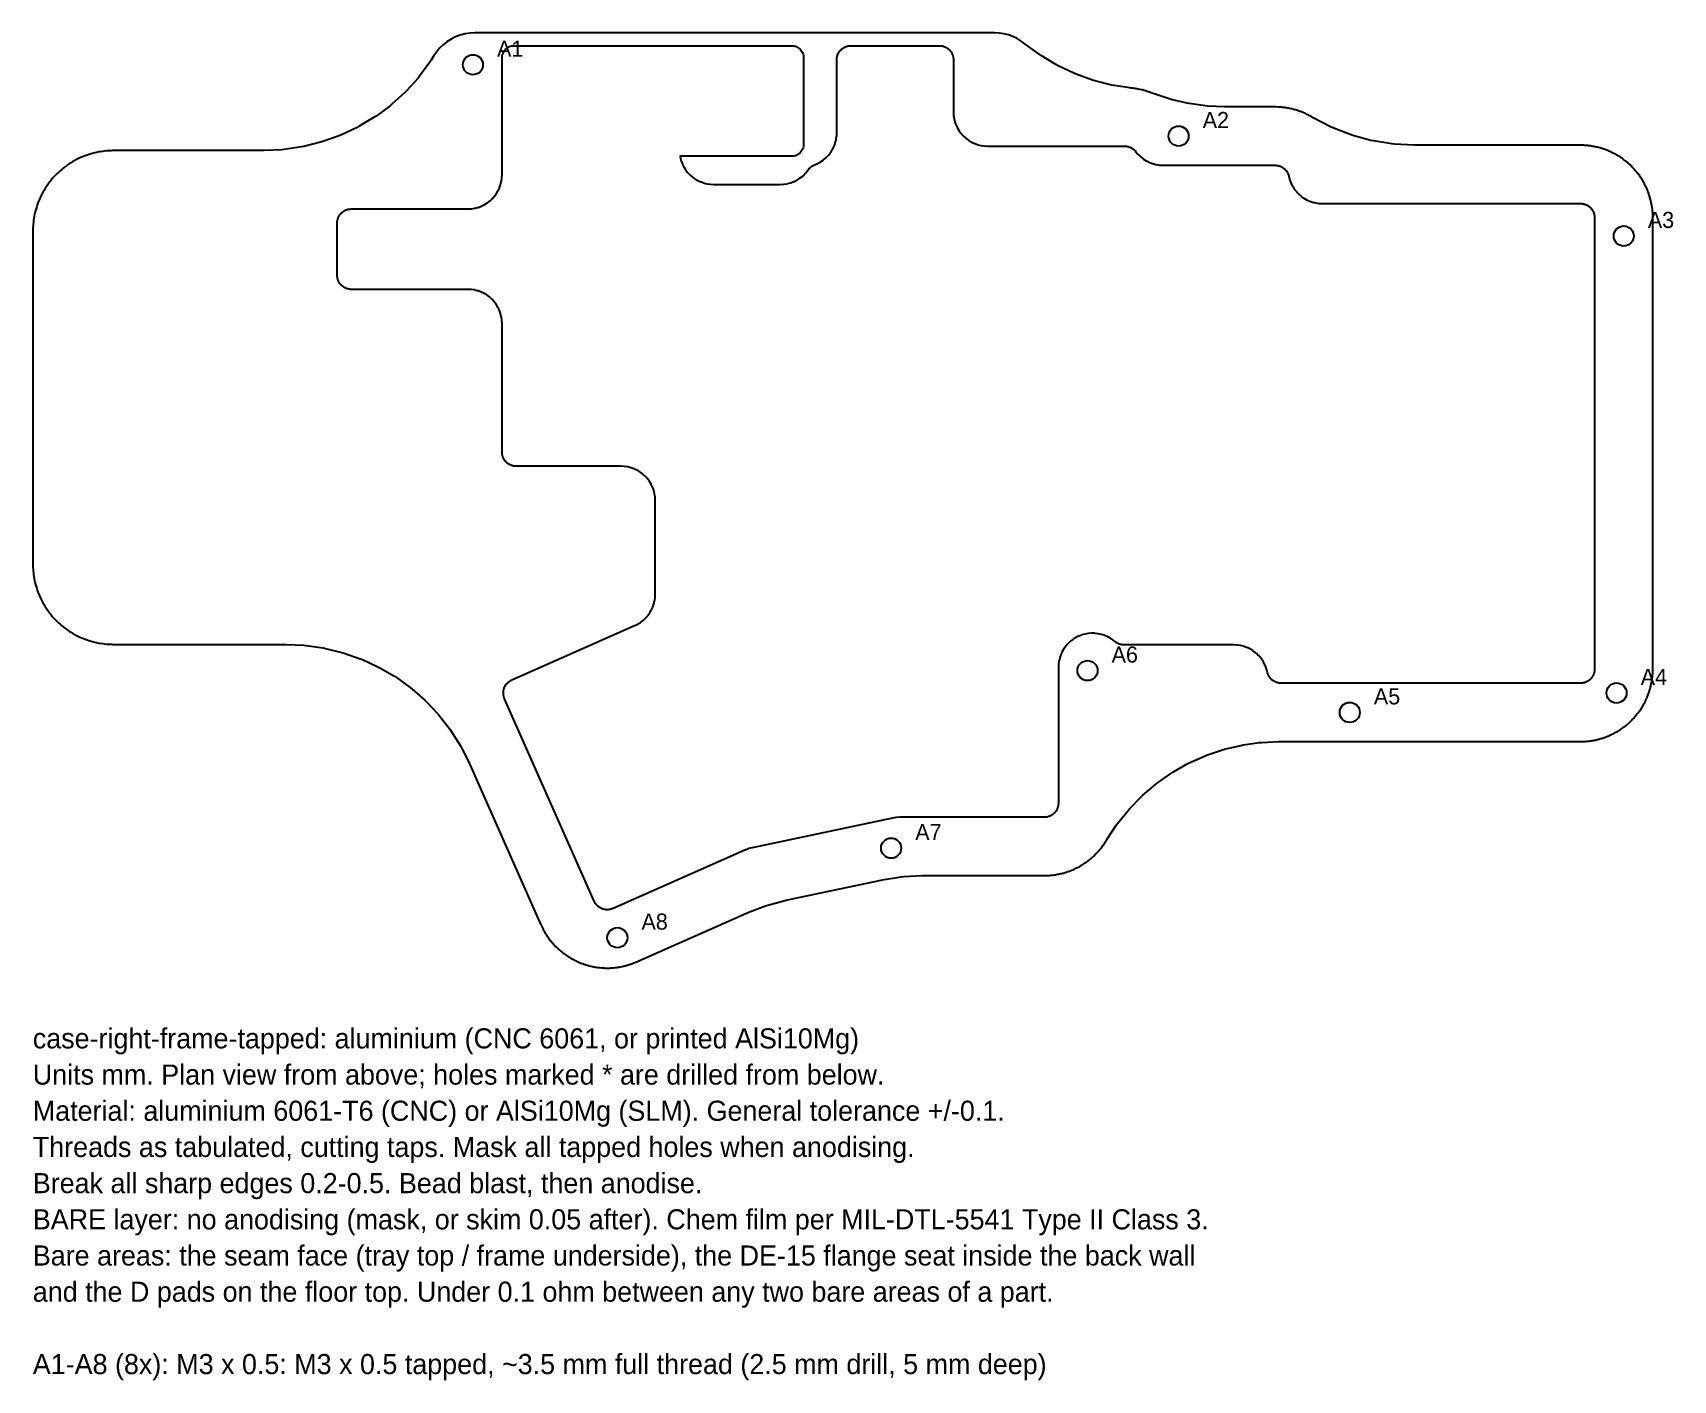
# Model space of a CAD drawing. Header units: millimetres. Extents: x 95 to 299, y -188 to -21.
import ezdxf

# ---------------------------------------------------------------- set-up
doc = ezdxf.new("R2010")
doc.units = ezdxf.units.MM
for name, color, linetype in [('BARE', 7, 'Continuous'), ('HOLES', 7, 'Continuous'), ('OUTLINE', 7, 'Continuous'), ('TEXT', 7, 'Continuous')]:
    doc.layers.add(name, color=color, linetype=linetype)

msp = doc.modelspace()

# ---------------------------------------------------------------- texts
at = {"layer": 'TEXT'}
for s, height, p in [('A1', 2, (152.89, -23.82)), ('A2', 2, (240.64, -32.69)), ('A3', 2, (295.99, -45.12)), ('A6', 2, (229.31, -99.16)), ('A4', 2, (295.1, -101.94)), ('A5', 2, (261.92, -104.36)), ('A7', 2, (204.89, -121.24)), ('A8', 2, (170.85, -132.37)), ('case-right-frame-tapped: aluminium (CNC 6061, or printed AlSi10Mg)', 2.5, (95.16, -147.14)), ('Units mm. Plan view from above; holes marked * are drilled from below.', 2.5, (95.16, -151.64)), ('Material: aluminium 6061-T6 (CNC) or AlSi10Mg (SLM). General tolerance +/-0.1.', 2.5, (95.16, -156.14)), ('Threads as tabulated, cutting taps. Mask all tapped holes when anodising.', 2.5, (95.16, -160.64)), ('Break all sharp edges 0.2-0.5. Bead blast, then anodise.', 2.5, (95.16, -165.14)), ('BARE layer: no anodising (mask, or skim 0.05 after). Chem film per MIL-DTL-5541 Type II Class 3.', 2.5, (95.16, -169.64)), ('Bare areas: the seam face (tray top / frame underside), the DE-15 flange seat inside the back wall', 2.5, (95.16, -174.14)), ('and the D pads on the floor top. Under 0.1 ohm between any two bare areas of a part.', 2.5, (95.16, -178.64)), ('A1-A8 (8x): M3 x 0.5: M3 x 0.5 tapped, ~3.5 mm full thread (2.5 mm drill, 5 mm deep)', 2.5, (95.16, -187.64))]:
    msp.add_text(s, height=height, dxfattribs=at).set_placement(p)

# ---------------------------------------------------------------- linework, layer by layer
at = {"layer": 'BARE'}
for points in [[(95.26, -44.18), (95.23, -44.37), (95.2, -44.67), (95.19, -44.9), (95.18, -45.05), (95.17, -45.16), (95.17, -45.24), (95.17, -45.32), (95.16, -45.45), (95.16, -45.64), (95.16, -45.73), (95.16, -86.71), (95.16, -86.78), (95.16, -86.86), (95.16, -87), (95.17, -87.19), (95.17, -87.27), (95.18, -87.35), (95.19, -87.5), (95.2, -87.73), (95.23, -88.03), (95.26, -88.22), (95.3, -88.51), (95.33, -88.7), (95.39, -88.99), (95.43, -89.18), (95.51, -89.47), (95.56, -89.66), (95.64, -89.94), (95.71, -90.13), (95.8, -90.4), (95.88, -90.59), (95.99, -90.86), (96.07, -91.04), (96.19, -91.3), (96.28, -91.48), (96.42, -91.74), (96.52, -91.91), (96.67, -92.16), (96.77, -92.33), (96.94, -92.57), (97.05, -92.73), (97.22, -92.97), (97.35, -93.12), (97.53, -93.35), (97.66, -93.5), (97.86, -93.72), (97.99, -93.86), (98.2, -94.07), (98.34, -94.2), (98.56, -94.4), (98.71, -94.53), (98.94, -94.71), (99.09, -94.84), (99.33, -95.01), (99.49, -95.12), (99.73, -95.29), (99.9, -95.39), (100.15, -95.54), (100.32, -95.64), (100.58, -95.78), (100.76, -95.87), (101.02, -95.99), (101.2, -96.07), (101.47, -96.18), (101.66, -96.26), (101.93, -96.35), (102.12, -96.42), (102.4, -96.5), (102.59, -96.55), (102.88, -96.63), (103.07, -96.67), (103.36, -96.73), (103.55, -96.76), (103.84, -96.8), (104.03, -96.83), (104.33, -96.86), (104.56, -96.87), (104.71, -96.88), (104.82, -96.89), (104.9, -96.89), (104.98, -96.89), (105.11, -96.9), (105.3, -96.9), (105.39, -96.9), (126.56, -96.9), (126.7, -96.9), (128.88, -97.01), (129.17, -97.04), (131.26, -97.34), (131.55, -97.39), (133.6, -97.9), (133.87, -97.98), (135.87, -98.68), (136.14, -98.79), (138.06, -99.67), (138.31, -99.81), (140.14, -100.87), (140.38, -101.03), (142.09, -102.27), (142.32, -102.45), (143.91, -103.84), (144.11, -104.04), (145.56, -105.58), (145.75, -105.8), (147.04, -107.48), (147.2, -107.71), (148.33, -109.5), (148.47, -109.75), (149.45, -111.71), (149.51, -111.84), (158.31, -131.68), (158.32, -131.71), (158.37, -131.81), (158.4, -131.89), (158.44, -131.97), (158.52, -132.13), (158.57, -132.23), (158.61, -132.31), (158.63, -132.36), (158.7, -132.49), (158.73, -132.54), (158.8, -132.66), (158.85, -132.73), (158.92, -132.86), (158.96, -132.91), (159.03, -133.03), (159.08, -133.11), (159.17, -133.24), (159.2, -133.28), (159.29, -133.4), (159.33, -133.47), (159.42, -133.59), (159.46, -133.64), (159.55, -133.75), (159.61, -133.82), (159.7, -133.94), (159.74, -133.98), (159.84, -134.09), (159.89, -134.15), (159.99, -134.26), (160.03, -134.31), (160.13, -134.41), (160.2, -134.48), (160.31, -134.59), (160.35, -134.63), (160.45, -134.73), (160.51, -134.78), (160.62, -134.88), (160.67, -134.92), (160.78, -135.01), (160.85, -135.07), (160.97, -135.17), (161.01, -135.21), (161.13, -135.3), (161.19, -135.34), (161.31, -135.43), (161.36, -135.47), (161.48, -135.55), (161.56, -135.6), (161.68, -135.69), (161.73, -135.72), (161.85, -135.8), (161.92, -135.84), (162.05, -135.91), (162.11, -135.95), (162.23, -136.02), (162.31, -136.06), (162.45, -136.13), (162.5, -136.16), (162.63, -136.22), (162.7, -136.26), (162.83, -136.32), (162.89, -136.35), (163.02, -136.4), (163.11, -136.44), (163.25, -136.5), (163.3, -136.52), (163.44, -136.57), (163.51, -136.6), (163.65, -136.65), (163.71, -136.67), (163.85, -136.71), (163.94, -136.74), (164.08, -136.79), (164.14, -136.8), (164.28, -136.84), (164.36, -136.86), (164.5, -136.9), (164.56, -136.91), (164.7, -136.94), (164.79, -136.96), (164.94, -136.99), (165, -137), (165.14, -137.02), (165.22, -137.04), (165.37, -137.06), (165.43, -137.07), (165.57, -137.08), (165.67, -137.09), (165.82, -137.11), (165.87, -137.11), (166.02, -137.12), (166.1, -137.13), (166.25, -137.13), (166.31, -137.14), (166.45, -137.14), (166.55, -137.14), (166.7, -137.14), (166.76, -137.14), (166.9, -137.14), (166.98, -137.13), (167.13, -137.12), (167.2, -137.12), (167.34, -137.11), (167.43, -137.1), (167.58, -137.09), (167.64, -137.08), (167.78, -137.06), (167.86, -137.05), (168.01, -137.03), (168.07, -137.02), (168.21, -136.99), (168.3, -136.98), (168.45, -136.94), (168.51, -136.93), (168.65, -136.9), (168.73, -136.88), (168.87, -136.85), (168.93, -136.83), (169.07, -136.79), (169.16, -136.76), (169.31, -136.72), (169.36, -136.7), (169.5, -136.66), (169.58, -136.63), (169.72, -136.58), (169.8, -136.55), (169.88, -136.52), (169.9, -136.51), (170.14, -136.41), (183.92, -130.31), (184.06, -130.25), (186.27, -129.41), (186.57, -129.31), (188.86, -128.7), (189.01, -128.67), (200.64, -126.21), (200.79, -126.18), (203.13, -125.81), (203.44, -125.78), (205.81, -125.65), (205.97, -125.65), (220.82, -125.65), (220.86, -125.65), (220.96, -125.65), (221.05, -125.65), (221.14, -125.65), (221.32, -125.64), (221.43, -125.63), (221.52, -125.63), (221.57, -125.63), (221.72, -125.61), (221.77, -125.61), (221.92, -125.59), (222, -125.58), (222.15, -125.57), (222.21, -125.56), (222.35, -125.54), (222.44, -125.52), (222.59, -125.49), (222.65, -125.48), (222.79, -125.45), (222.87, -125.44), (223.02, -125.4), (223.08, -125.39), (223.21, -125.36), (223.31, -125.33), (223.45, -125.29), (223.51, -125.27), (223.65, -125.23), (223.72, -125.21), (223.86, -125.16), (223.92, -125.14), (224.06, -125.09), (224.14, -125.06), (224.29, -125), (224.34, -124.98), (224.47, -124.92), (224.55, -124.89), (224.68, -124.83), (224.74, -124.8), (224.87, -124.74), (224.95, -124.7), (225.09, -124.63), (225.14, -124.61), (225.27, -124.54), (225.34, -124.5), (225.47, -124.42), (225.52, -124.39), (225.64, -124.32), (225.72, -124.27), (225.85, -124.19), (225.9, -124.16), (226.02, -124.07), (226.09, -124.03), (226.21, -123.94), (226.26, -123.91), (226.37, -123.82), (226.45, -123.76), (226.57, -123.67), (226.61, -123.63), (226.72, -123.54), (226.79, -123.49), (226.9, -123.39), (226.94, -123.35), (227.05, -123.25), (227.12, -123.19), (227.23, -123.08), (227.27, -123.04), (227.37, -122.94), (227.43, -122.88), (227.53, -122.77), (227.57, -122.73), (227.67, -122.62), (227.73, -122.55), (227.83, -122.44), (227.86, -122.39), (227.96, -122.28), (228.01, -122.22), (228.1, -122.1), (228.14, -122.05), (228.22, -121.94), (228.27, -121.86), (228.36, -121.73), (228.39, -121.69), (228.47, -121.56), (228.52, -121.5), (228.6, -121.37), (228.63, -121.32), (228.64, -121.3), (228.71, -121.18), (229.89, -119.39), (230.06, -119.17), (231.35, -117.55), (231.54, -117.34), (232.98, -115.85), (233.19, -115.66), (234.76, -114.31), (234.99, -114.14), (236.68, -112.95), (236.92, -112.8), (238.72, -111.77), (238.97, -111.64), (240.86, -110.79), (241.12, -110.69), (243.08, -110.02), (243.35, -109.94), (245.37, -109.46), (245.65, -109.4), (247.7, -109.11), (247.98, -109.08), (250.12, -108.98), (250.26, -108.98), (287.49, -108.98), (287.53, -108.98), (287.64, -108.98), (287.72, -108.98), (287.81, -108.98), (287.99, -108.97), (288.11, -108.97), (288.2, -108.96), (288.25, -108.96), (288.39, -108.95), (288.45, -108.94), (288.6, -108.93), (288.68, -108.92), (288.82, -108.9), (288.89, -108.89), (289.02, -108.87), (289.12, -108.85), (289.27, -108.83), (289.32, -108.81), (289.47, -108.79), (289.55, -108.77), (289.69, -108.74), (289.75, -108.72), (289.89, -108.69), (289.98, -108.66), (290.13, -108.62), (290.18, -108.6), (290.32, -108.56), (290.4, -108.54), (290.54, -108.49), (290.6, -108.47), (290.73, -108.42), (290.82, -108.39), (290.96, -108.33), (291.01, -108.31), (291.15, -108.25), (291.22, -108.22), (291.36, -108.16), (291.42, -108.14), (291.54, -108.08), (291.63, -108.03), (291.77, -107.96), (291.81, -107.94), (291.94, -107.87), (292.01, -107.83), (292.14, -107.76), (292.2, -107.72), (292.32, -107.65), (292.4, -107.6), (292.53, -107.52), (292.57, -107.49), (292.7, -107.41), (292.76, -107.36), (292.88, -107.27), (292.93, -107.24), (293.05, -107.15), (293.12, -107.1), (293.24, -107), (293.29, -106.97), (293.4, -106.87), (293.46, -106.82), (293.57, -106.72), (293.62, -106.68), (293.72, -106.59), (293.79, -106.52), (293.9, -106.41), (293.94, -106.38), (294.05, -106.27), (294.1, -106.21), (294.2, -106.11), (294.25, -106.06), (294.34, -105.95), (294.4, -105.88), (294.5, -105.77), (294.54, -105.72), (294.63, -105.61), (294.68, -105.55), (294.77, -105.43), (294.81, -105.38), (294.89, -105.27), (294.95, -105.19), (295.04, -105.06), (295.07, -105.02), (295.15, -104.9), (295.19, -104.83), (295.27, -104.7), (295.31, -104.65), (295.38, -104.53), (295.42, -104.45), (295.5, -104.31), (295.53, -104.26), (295.6, -104.13), (295.63, -104.06), (295.7, -103.93), (295.73, -103.87), (295.79, -103.74), (295.82, -103.66), (295.89, -103.52), (295.91, -103.47), (295.96, -103.33), (295.99, -103.26), (296.05, -103.12), (296.07, -103.06), (296.11, -102.93), (296.15, -102.84), (296.19, -102.69), (296.21, -102.64), (296.25, -102.5), (296.27, -102.42), (296.31, -102.28), (296.33, -102.21), (296.36, -102.08), (296.38, -101.99), (296.42, -101.83), (296.43, -101.78), (296.46, -101.64), (296.47, -101.56), (296.5, -101.41), (296.51, -101.35), (296.53, -101.21), (296.54, -101.12), (296.56, -100.96), (296.56, -100.91), (296.58, -100.76), (296.58, -100.68), (296.59, -100.53), (296.6, -100.44), (296.6, -100.36), (296.6, -100.34), (296.61, -100.08), (296.61, -43.95), (296.61, -43.91), (296.61, -43.81), (296.61, -43.72), (296.61, -43.63), (296.6, -43.45), (296.6, -43.34), (296.59, -43.25), (296.59, -43.2), (296.58, -43.05), (296.57, -42.99), (296.56, -42.85), (296.55, -42.77), (296.53, -42.62), (296.52, -42.56), (296.5, -42.42), (296.48, -42.33), (296.46, -42.17), (296.45, -42.12), (296.42, -41.98), (296.4, -41.9), (296.37, -41.75), (296.35, -41.69), (296.32, -41.56), (296.29, -41.46), (296.25, -41.32), (296.24, -41.26), (296.19, -41.12), (296.17, -41.05), (296.12, -40.91), (296.1, -40.85), (296.05, -40.71), (296.02, -40.62), (295.96, -40.48), (295.94, -40.43), (295.89, -40.29), (295.85, -40.22), (295.79, -40.09), (295.77, -40.03), (295.71, -39.9), (295.66, -39.82), (295.59, -39.68), (295.57, -39.63), (295.5, -39.5), (295.46, -39.43), (295.39, -39.3), (295.35, -39.25), (295.28, -39.13), (295.23, -39.05), (295.15, -38.92), (295.12, -38.87), (295.04, -38.75), (294.99, -38.68), (294.91, -38.56), (294.87, -38.51), (294.78, -38.4), (294.73, -38.32), (294.63, -38.2), (294.6, -38.16), (294.5, -38.05), (294.45, -37.98), (294.35, -37.87), (294.31, -37.82), (294.22, -37.72), (294.15, -37.65), (294.05, -37.54), (294.01, -37.5), (293.9, -37.4), (293.84, -37.34), (293.74, -37.24), (293.69, -37.2), (293.59, -37.1), (293.51, -37.04), (293.4, -36.94), (293.36, -36.9), (293.24, -36.81), (293.18, -36.76), (293.06, -36.67), (293.01, -36.63), (292.9, -36.55), (292.82, -36.49), (292.69, -36.41), (292.65, -36.37), (292.53, -36.29), (292.46, -36.25), (292.33, -36.17), (292.28, -36.14), (292.16, -36.07), (292.08, -36.02), (291.94, -35.94), (291.89, -35.92), (291.76, -35.85), (291.69, -35.81), (291.56, -35.75), (291.5, -35.72), (291.38, -35.66), (291.29, -35.62), (291.15, -35.56), (291.1, -35.54), (290.96, -35.48), (290.89, -35.45), (290.75, -35.4), (290.69, -35.38), (290.56, -35.33), (290.47, -35.3), (290.32, -35.25), (290.27, -35.23), (290.13, -35.19), (290.05, -35.17), (289.91, -35.13), (289.85, -35.11), (289.71, -35.08), (289.62, -35.06), (289.47, -35.03), (289.41, -35.02), (289.27, -34.99), (289.19, -34.97), (289.04, -34.95), (288.98, -34.94), (288.84, -34.92), (288.75, -34.91), (288.59, -34.89), (288.54, -34.88), (288.39, -34.87), (288.31, -34.86), (288.17, -34.85), (288.07, -34.85), (287.99, -34.84), (287.97, -34.84), (287.71, -34.83), (267.06, -34.83), (266.9, -34.83), (264.49, -34.7), (264.17, -34.66), (261.86, -34.29), (261.55, -34.23), (259.3, -33.61), (258.99, -33.51), (256.82, -32.66), (256.53, -32.53), (254.38, -31.42), (254.24, -31.34), (254.17, -31.3), (254.13, -31.27), (254.13, -31.27), (254.07, -31.24), (254.04, -31.22), (253.98, -31.19), (253.93, -31.16), (253.8, -31.09), (253.73, -31.06), (253.59, -30.99), (253.54, -30.96), (253.41, -30.9), (253.32, -30.86), (253.18, -30.8), (253.13, -30.78), (252.99, -30.72), (252.92, -30.69), (252.78, -30.64), (252.72, -30.62), (252.59, -30.57), (252.5, -30.54), (252.35, -30.49), (252.3, -30.47), (252.16, -30.43), (252.08, -30.41), (251.94, -30.37), (251.87, -30.35), (251.74, -30.32), (251.65, -30.3), (251.49, -30.27), (251.44, -30.25), (251.3, -30.23), (251.22, -30.21), (251.07, -30.19), (251.01, -30.18), (250.87, -30.16), (250.77, -30.14), (250.62, -30.12), (250.56, -30.12), (250.42, -30.11), (250.34, -30.1), (250.19, -30.09), (250.1, -30.08), (250.01, -30.08), (249.99, -30.08), (249.73, -30.07), (243.49, -30.07), (243.35, -30.07), (241.25, -29.97), (240.97, -29.94), (238.96, -29.66), (238.69, -29.61), (236.71, -29.14), (236.45, -29.07), (234.46, -28.4), (234.33, -28.35), (234.15, -28.29), (234.01, -28.23), (233.92, -28.2), (233.77, -28.15), (233.71, -28.13), (233.57, -28.08), (233.49, -28.06), (233.34, -28.02), (233.27, -28), (233.13, -27.96), (233.03, -27.94), (232.88, -27.9), (232.82, -27.89), (232.67, -27.86), (232.59, -27.84), (232.43, -27.82), (232.37, -27.81), (232.22, -27.78), (232.12, -27.77), (231.96, -27.75), (231.7, -27.72), (231.58, -27.7), (229.63, -27.4), (229.35, -27.35), (227.23, -26.82), (226.95, -26.73), (224.9, -26), (224.62, -25.88), (222.65, -24.95), (222.39, -24.81), (220.53, -23.68), (220.28, -23.51), (218.41, -22.12), (218.41, -22.12), (218.08, -21.87), (217.58, -21.57), (217.04, -21.31), (216.48, -21.11), (215.91, -20.97), (215.32, -20.88), (214.73, -20.85), (150.14, -20.85), (149.53, -20.88), (148.92, -20.98), (148.32, -21.13), (147.74, -21.35), (147.19, -21.63), (146.66, -21.96), (146.18, -22.35), (145.74, -22.78), (145.34, -23.25), (145, -23.77), (144.7, -24.26), (144.54, -24.51), (143.25, -26.24), (143.06, -26.47), (141.61, -28.07), (141.41, -28.28), (139.81, -29.73), (139.58, -29.91), (137.84, -31.2), (137.6, -31.36), (135.75, -32.47), (135.49, -32.61), (133.54, -33.53), (133.27, -33.65), (131.23, -34.37), (130.95, -34.46), (128.86, -34.98), (128.57, -35.04), (126.43, -35.36), (126.14, -35.39), (123.91, -35.5), (123.76, -35.5), (105.35, -35.5), (105.28, -35.5), (105.2, -35.5), (105.06, -35.5), (104.87, -35.51), (104.79, -35.51), (104.71, -35.52), (104.56, -35.53), (104.33, -35.54), (104.03, -35.57), (103.84, -35.6), (103.55, -35.64), (103.36, -35.67), (103.07, -35.73), (102.88, -35.77), (102.59, -35.85), (102.4, -35.9), (102.12, -35.98), (101.93, -36.05), (101.66, -36.14), (101.47, -36.22), (101.2, -36.33), (101.02, -36.41), (100.76, -36.53), (100.58, -36.62), (100.32, -36.76), (100.15, -36.86), (99.9, -37.01), (99.73, -37.11), (99.49, -37.28), (99.33, -37.39), (99.09, -37.56), (98.94, -37.69), (98.71, -37.87), (98.56, -38), (98.34, -38.2), (98.2, -38.33), (97.99, -38.54), (97.86, -38.68), (97.66, -38.9), (97.53, -39.05), (97.35, -39.28), (97.22, -39.43), (97.05, -39.67), (96.94, -39.83), (96.77, -40.07), (96.67, -40.24), (96.52, -40.49), (96.42, -40.66), (96.28, -40.92), (96.19, -41.1), (96.07, -41.36), (95.99, -41.54), (95.88, -41.81), (95.8, -42), (95.71, -42.27), (95.64, -42.46), (95.56, -42.74), (95.51, -42.93), (95.43, -43.22), (95.39, -43.41), (95.33, -43.7), (95.3, -43.89), (95.26, -44.18)], [(149.69, -42.73), (149.7, -42.72), (150.07, -42.67), (150.08, -42.67), (150.11, -42.66), (150.12, -42.66), (150.47, -42.57), (150.48, -42.57), (150.51, -42.56), (150.52, -42.56), (150.86, -42.43), (150.87, -42.43), (150.9, -42.42), (150.91, -42.41), (151.24, -42.26), (151.25, -42.25), (151.28, -42.24), (151.29, -42.23), (151.6, -42.05), (151.61, -42.04), (151.63, -42.02), (151.64, -42.02), (151.94, -41.8), (151.95, -41.79), (151.97, -41.77), (151.98, -41.77), (152.25, -41.52), (152.26, -41.51), (152.28, -41.49), (152.28, -41.49), (152.53, -41.21), (152.54, -41.21), (152.56, -41.18), (152.56, -41.17), (152.78, -40.88), (152.79, -40.87), (152.8, -40.85), (152.81, -40.84), (153, -40.53), (153, -40.52), (153.02, -40.49), (153.02, -40.48), (153.18, -40.15), (153.18, -40.14), (153.19, -40.11), (153.2, -40.1), (153.32, -39.76), (153.32, -39.75), (153.33, -39.72), (153.33, -39.71), (153.42, -39.35), (153.43, -39.34), (153.43, -39.31), (153.43, -39.3), (153.49, -38.94), (153.49, -38.93), (153.49, -38.9), (153.49, -38.89), (153.51, -38.5), (153.51, -38.49), (153.51, -38.47), (153.51, -38.47), (153.51, -36.47), (153.51, -36.43), (153.51, -36.43), (153.51, -36.39), (153.52, -36.35), (153.52, -36.28), (153.52, -36.28), (153.52, -36.27), (153.53, -36.2), (153.52, -36.13), (153.52, -36.12), (153.51, -35.96), (153.51, -23.95), (153.52, -23.8), (153.54, -23.66), (153.58, -23.51), (153.63, -23.38), (153.69, -23.24), (153.77, -23.12), (153.85, -23), (153.95, -22.89), (154.06, -22.79), (154.18, -22.7), (154.31, -22.63), (154.44, -22.56), (154.58, -22.51), (154.72, -22.48), (154.87, -22.46), (155.01, -22.45), (189.51, -22.45), (189.66, -22.46), (189.81, -22.48), (189.95, -22.51), (190.09, -22.56), (190.22, -22.63), (190.35, -22.7), (190.46, -22.79), (190.57, -22.89), (190.67, -23), (190.76, -23.12), (190.84, -23.24), (190.9, -23.38), (190.95, -23.51), (190.98, -23.66), (191.01, -23.8), (191.01, -23.95), (191.01, -34.7), (191.01, -34.85), (190.98, -34.99), (190.95, -35.14), (190.9, -35.27), (190.84, -35.41), (190.76, -35.53), (190.67, -35.65), (190.57, -35.76), (190.46, -35.86), (190.35, -35.95), (190.22, -36.02), (190.09, -36.09), (189.95, -36.14), (189.81, -36.17), (189.66, -36.19), (189.51, -36.2), (175.67, -36.2), (175.64, -36.2), (175.64, -36.24), (175.68, -36.43), (175.68, -36.44), (175.69, -36.47), (175.69, -36.48), (175.79, -36.82), (175.79, -36.83), (175.8, -36.86), (175.81, -36.87), (175.94, -37.2), (175.94, -37.21), (175.96, -37.23), (175.96, -37.24), (176.12, -37.56), (176.13, -37.57), (176.14, -37.59), (176.15, -37.6), (176.34, -37.9), (176.35, -37.91), (176.36, -37.93), (176.37, -37.94), (176.59, -38.22), (176.59, -38.22), (176.61, -38.25), (176.62, -38.25), (176.87, -38.51), (176.87, -38.52), (176.89, -38.54), (176.9, -38.54), (177.17, -38.78), (177.18, -38.78), (177.2, -38.8), (177.21, -38.81), (177.5, -39.01), (177.51, -39.02), (177.53, -39.03), (177.54, -39.04), (177.85, -39.22), (177.85, -39.22), (177.88, -39.23), (177.89, -39.24), (178.21, -39.39), (178.22, -39.39), (178.25, -39.4), (178.26, -39.4), (178.59, -39.52), (178.6, -39.52), (178.63, -39.53), (178.64, -39.53), (178.98, -39.62), (179, -39.62), (179.02, -39.62), (179.03, -39.63), (179.38, -39.68), (179.39, -39.68), (179.42, -39.68), (179.43, -39.68), (179.82, -39.7), (179.82, -39.7), (179.84, -39.7), (179.84, -39.7), (188.08, -39.7), (188.08, -39.7), (188.1, -39.7), (188.11, -39.7), (188.52, -39.68), (188.53, -39.68), (188.56, -39.67), (188.57, -39.67), (188.95, -39.61), (188.96, -39.61), (188.99, -39.6), (189.01, -39.6), (189.38, -39.5), (189.39, -39.5), (189.42, -39.49), (189.43, -39.49), (189.79, -39.35), (189.8, -39.35), (189.83, -39.34), (189.84, -39.33), (190.18, -39.16), (190.19, -39.15), (190.22, -39.14), (190.23, -39.13), (190.55, -38.93), (190.56, -38.92), (190.59, -38.9), (190.59, -38.9), (190.9, -38.66), (190.9, -38.65), (190.93, -38.63), (190.94, -38.62), (191.21, -38.35), (191.22, -38.34), (191.24, -38.32), (191.25, -38.31), (191.49, -38.02), (191.5, -38.01), (191.52, -37.98), (191.53, -37.98), (191.55, -37.94), (191.57, -37.91), (191.57, -37.91), (191.59, -37.88), (191.62, -37.85), (191.66, -37.79), (191.66, -37.79), (191.71, -37.73), (191.73, -37.72), (191.78, -37.66), (191.78, -37.66), (191.83, -37.61), (191.85, -37.6), (191.9, -37.55), (191.9, -37.55), (191.96, -37.5), (191.98, -37.49), (192.04, -37.45), (192.04, -37.45), (192.1, -37.41), (192.12, -37.4), (192.18, -37.36), (192.19, -37.36), (192.25, -37.33), (192.29, -37.31), (192.32, -37.29), (192.32, -37.29), (192.36, -37.28), (192.7, -37.14), (192.71, -37.13), (192.73, -37.12), (192.74, -37.11), (193.08, -36.93), (193.09, -36.93), (193.11, -36.91), (193.12, -36.9), (193.44, -36.69), (193.45, -36.68), (193.47, -36.66), (193.48, -36.66), (193.77, -36.41), (193.78, -36.4), (193.8, -36.38), (193.81, -36.37), (194.07, -36.1), (194.08, -36.09), (194.1, -36.07), (194.11, -36.06), (194.34, -35.76), (194.35, -35.75), (194.37, -35.73), (194.38, -35.72), (194.58, -35.39), (194.58, -35.38), (194.6, -35.36), (194.6, -35.35), (194.77, -35.01), (194.78, -35), (194.79, -34.97), (194.8, -34.96), (194.93, -34.6), (194.93, -34.59), (194.94, -34.56), (194.94, -34.55), (195.04, -34.18), (195.04, -34.17), (195.05, -34.14), (195.05, -34.13), (195.11, -33.75), (195.11, -33.74), (195.11, -33.71), (195.12, -33.7), (195.14, -33.29), (195.14, -33.28), (195.14, -33.26), (195.14, -33.26), (195.14, -24.22), (195.14, -24.18), (195.14, -24.18), (195.14, -24.14), (195.14, -24.1), (195.15, -24.03), (195.15, -24.03), (195.16, -23.95), (195.16, -23.93), (195.17, -23.86), (195.17, -23.86), (195.19, -23.79), (195.19, -23.76), (195.21, -23.69), (195.21, -23.69), (195.24, -23.62), (195.24, -23.6), (195.27, -23.53), (195.27, -23.53), (195.3, -23.46), (195.31, -23.44), (195.34, -23.38), (195.35, -23.37), (195.38, -23.31), (195.39, -23.29), (195.43, -23.23), (195.43, -23.23), (195.48, -23.17), (195.49, -23.15), (195.53, -23.09), (195.54, -23.09), (195.58, -23.03), (195.6, -23.02), (195.65, -22.96), (195.65, -22.96), (195.7, -22.91), (195.72, -22.9), (195.78, -22.85), (195.78, -22.85), (195.84, -22.8), (195.85, -22.79), (195.91, -22.75), (195.92, -22.75), (195.98, -22.71), (196, -22.69), (196.06, -22.66), (196.06, -22.66), (196.13, -22.62), (196.15, -22.61), (196.22, -22.58), (196.22, -22.58), (196.29, -22.56), (196.31, -22.55), (196.38, -22.53), (196.38, -22.53), (196.45, -22.51), (196.47, -22.5), (196.55, -22.48), (196.55, -22.48), (196.62, -22.47), (196.64, -22.47), (196.71, -22.46), (196.72, -22.46), (196.79, -22.45), (196.83, -22.45), (196.87, -22.45), (196.87, -22.45), (196.91, -22.45), (207.87, -22.45), (207.91, -22.45), (207.91, -22.45), (207.94, -22.45), (207.98, -22.45), (208.06, -22.46), (208.06, -22.46), (208.13, -22.47), (208.15, -22.47), (208.23, -22.48), (208.23, -22.48), (208.3, -22.5), (208.32, -22.51), (208.39, -22.53), (208.4, -22.53), (208.47, -22.55), (208.49, -22.56), (208.56, -22.58), (208.56, -22.58), (208.63, -22.61), (208.65, -22.62), (208.71, -22.66), (208.71, -22.66), (208.78, -22.69), (208.8, -22.71), (208.86, -22.75), (208.86, -22.75), (208.92, -22.79), (208.94, -22.8), (209, -22.85), (209, -22.85), (209.05, -22.9), (209.07, -22.91), (209.12, -22.96), (209.13, -22.96), (209.18, -23.02), (209.19, -23.03), (209.24, -23.09), (209.24, -23.09), (209.29, -23.15), (209.3, -23.17), (209.34, -23.23), (209.34, -23.23), (209.38, -23.29), (209.39, -23.31), (209.43, -23.37), (209.43, -23.38), (209.46, -23.44), (209.47, -23.46), (209.5, -23.53), (209.5, -23.53), (209.53, -23.6), (209.54, -23.62), (209.56, -23.69), (209.56, -23.69), (209.58, -23.76), (209.59, -23.79), (209.6, -23.86), (209.6, -23.86), (209.62, -23.93), (209.62, -23.95), (209.63, -24.03), (209.63, -24.03), (209.63, -24.1), (209.64, -24.14), (209.64, -24.18), (209.64, -24.18), (209.64, -24.22), (209.64, -30.65), (209.64, -30.66), (209.64, -30.68), (209.64, -30.68), (209.66, -31.08), (209.66, -31.09), (209.66, -31.12), (209.66, -31.13), (209.72, -31.49), (209.72, -31.5), (209.72, -31.53), (209.73, -31.54), (209.82, -31.9), (209.82, -31.91), (209.83, -31.93), (209.83, -31.95), (209.95, -32.29), (209.96, -32.3), (209.97, -32.33), (209.97, -32.34), (210.13, -32.67), (210.13, -32.68), (210.15, -32.7), (210.15, -32.71), (210.34, -33.03), (210.35, -33.04), (210.36, -33.06), (210.37, -33.07), (210.59, -33.36), (210.59, -33.37), (210.61, -33.39), (210.62, -33.4), (210.87, -33.67), (210.87, -33.68), (210.89, -33.7), (210.9, -33.71), (211.17, -33.95), (211.18, -33.96), (211.2, -33.98), (211.21, -33.99), (211.51, -34.21), (211.52, -34.21), (211.54, -34.23), (211.55, -34.23), (211.86, -34.42), (211.87, -34.43), (211.9, -34.44), (211.91, -34.45), (212.24, -34.6), (212.25, -34.61), (212.28, -34.62), (212.29, -34.62), (212.63, -34.74), (212.64, -34.75), (212.67, -34.76), (212.68, -34.76), (213.03, -34.85), (213.04, -34.85), (213.07, -34.86), (213.08, -34.86), (213.45, -34.91), (213.46, -34.91), (213.49, -34.92), (213.5, -34.92), (213.89, -34.94), (213.9, -34.94), (213.92, -34.94), (213.92, -34.94), (230.91, -34.94), (230.95, -34.94), (230.95, -34.94), (230.99, -34.94), (231.03, -34.94), (231.11, -34.95), (231.11, -34.95), (231.19, -34.96), (231.21, -34.96), (231.29, -34.98), (231.29, -34.98), (231.37, -34.99), (231.39, -35), (231.46, -35.02), (231.46, -35.02), (231.54, -35.05), (231.56, -35.06), (231.63, -35.08), (231.63, -35.09), (231.7, -35.12), (231.72, -35.13), (231.79, -35.17), (231.79, -35.17), (231.86, -35.21), (231.88, -35.22), (231.94, -35.26), (231.95, -35.26), (232.01, -35.31), (232.03, -35.32), (232.09, -35.37), (232.09, -35.38), (232.14, -35.43), (232.16, -35.44), (232.21, -35.5), (232.22, -35.5), (232.27, -35.56), (232.29, -35.59), (232.58, -35.93), (232.59, -35.94), (232.61, -35.96), (232.61, -35.97), (232.89, -36.24), (232.9, -36.25), (232.92, -36.27), (232.93, -36.28), (233.23, -36.51), (233.24, -36.52), (233.26, -36.54), (233.27, -36.55), (233.6, -36.75), (233.61, -36.76), (233.63, -36.77), (233.65, -36.78), (233.99, -36.95), (234, -36.95), (234.03, -36.97), (234.04, -36.97), (234.4, -37.11), (234.41, -37.11), (234.44, -37.12), (234.45, -37.12), (234.82, -37.22), (234.83, -37.22), (234.86, -37.23), (234.87, -37.23), (235.25, -37.29), (235.26, -37.29), (235.29, -37.3), (235.3, -37.3), (235.72, -37.32), (235.73, -37.32), (235.74, -37.32), (235.75, -37.32), (249.62, -37.32), (249.65, -37.32), (249.65, -37.32), (249.69, -37.32), (249.73, -37.32), (249.81, -37.33), (249.81, -37.33), (249.88, -37.34), (249.9, -37.34), (249.98, -37.35), (249.98, -37.35), (250.05, -37.37), (250.07, -37.38), (250.14, -37.4), (250.15, -37.4), (250.22, -37.42), (250.24, -37.43), (250.31, -37.45), (250.31, -37.45), (250.37, -37.48), (250.39, -37.49), (250.46, -37.53), (250.46, -37.53), (250.53, -37.56), (250.55, -37.58), (250.61, -37.62), (250.61, -37.62), (250.67, -37.66), (250.69, -37.67), (250.75, -37.72), (250.75, -37.72), (250.8, -37.77), (250.82, -37.78), (250.87, -37.83), (250.88, -37.84), (250.93, -37.89), (250.94, -37.91), (250.99, -37.96), (250.99, -37.96), (251.04, -38.02), (251.05, -38.04), (251.09, -38.1), (251.09, -38.1), (251.13, -38.17), (251.14, -38.18), (251.18, -38.25), (251.18, -38.25), (251.21, -38.32), (251.22, -38.34), (251.25, -38.4), (251.25, -38.41), (251.28, -38.48), (251.29, -38.5), (251.31, -38.57), (251.31, -38.57), (251.33, -38.64), (251.34, -38.68), (251.35, -38.72), (251.35, -38.72), (251.36, -38.75), (251.37, -38.81), (251.37, -38.82), (251.38, -38.85), (251.38, -38.86), (251.48, -39.2), (251.48, -39.21), (251.49, -39.24), (251.5, -39.25), (251.63, -39.58), (251.63, -39.59), (251.64, -39.61), (251.65, -39.62), (251.81, -39.94), (251.82, -39.95), (251.83, -39.97), (251.84, -39.98), (252.03, -40.28), (252.03, -40.29), (252.05, -40.31), (252.06, -40.32), (252.28, -40.6), (252.28, -40.61), (252.3, -40.63), (252.31, -40.63), (252.55, -40.89), (252.56, -40.9), (252.58, -40.92), (252.59, -40.93), (252.86, -41.16), (252.87, -41.16), (252.89, -41.18), (252.9, -41.19), (253.19, -41.39), (253.19, -41.4), (253.22, -41.41), (253.23, -41.42), (253.53, -41.6), (253.54, -41.6), (253.57, -41.61), (253.58, -41.62), (253.9, -41.77), (253.91, -41.77), (253.94, -41.78), (253.95, -41.78), (254.28, -41.9), (254.29, -41.9), (254.32, -41.91), (254.33, -41.91), (254.67, -42), (254.68, -42), (254.71, -42.01), (254.72, -42.01), (255.07, -42.06), (255.08, -42.06), (255.11, -42.06), (255.12, -42.06), (255.51, -42.08), (255.51, -42.08), (255.53, -42.08), (255.53, -42.08), (287.59, -42.08), (287.63, -42.08), (287.63, -42.08), (287.67, -42.08), (287.71, -42.09), (287.78, -42.09), (287.79, -42.09), (287.86, -42.1), (287.88, -42.1), (287.95, -42.12), (287.95, -42.12), (288.03, -42.13), (288.05, -42.14), (288.12, -42.16), (288.12, -42.16), (288.19, -42.18), (288.21, -42.19), (288.28, -42.21), (288.28, -42.22), (288.35, -42.25), (288.37, -42.26), (288.44, -42.29), (288.44, -42.29), (288.5, -42.33), (288.52, -42.34), (288.58, -42.38), (288.59, -42.38), (288.65, -42.42), (288.66, -42.43), (288.72, -42.48), (288.72, -42.48), (288.78, -42.53), (288.8, -42.54), (288.85, -42.59), (288.85, -42.6), (288.9, -42.65), (288.92, -42.66), (288.96, -42.72), (288.97, -42.72), (289.01, -42.78), (289.02, -42.8), (289.07, -42.86), (289.07, -42.86), (289.11, -42.92), (289.12, -42.94), (289.15, -43.01), (289.16, -43.01), (289.19, -43.07), (289.2, -43.09), (289.23, -43.16), (289.23, -43.16), (289.26, -43.23), (289.26, -43.25), (289.29, -43.32), (289.29, -43.32), (289.31, -43.4), (289.31, -43.42), (289.33, -43.49), (289.33, -43.49), (289.34, -43.56), (289.34, -43.59), (289.35, -43.66), (289.35, -43.66), (289.36, -43.73), (289.36, -43.78), (289.36, -43.81), (289.36, -43.81), (289.36, -43.85), (289.36, -99.96), (289.36, -100), (289.36, -100), (289.36, -100.04), (289.36, -100.08), (289.35, -100.15), (289.35, -100.15), (289.34, -100.23), (289.34, -100.25), (289.33, -100.32), (289.33, -100.32), (289.31, -100.4), (289.31, -100.42), (289.29, -100.49), (289.29, -100.49), (289.26, -100.56), (289.26, -100.58), (289.23, -100.65), (289.23, -100.65), (289.2, -100.72), (289.19, -100.74), (289.16, -100.8), (289.15, -100.81), (289.12, -100.87), (289.11, -100.89), (289.07, -100.95), (289.07, -100.95), (289.02, -101.01), (289.01, -101.03), (288.97, -101.09), (288.96, -101.09), (288.92, -101.15), (288.9, -101.16), (288.85, -101.22), (288.85, -101.22), (288.8, -101.27), (288.78, -101.28), (288.72, -101.33), (288.72, -101.33), (288.66, -101.38), (288.65, -101.39), (288.59, -101.43), (288.58, -101.44), (288.52, -101.48), (288.5, -101.49), (288.44, -101.52), (288.44, -101.52), (288.37, -101.56), (288.35, -101.57), (288.28, -101.6), (288.28, -101.6), (288.21, -101.62), (288.19, -101.63), (288.12, -101.65), (288.12, -101.66), (288.05, -101.67), (288.03, -101.68), (287.95, -101.7), (287.95, -101.7), (287.88, -101.71), (287.86, -101.71), (287.79, -101.72), (287.78, -101.72), (287.71, -101.73), (287.67, -101.73), (287.63, -101.73), (287.63, -101.73), (287.59, -101.73), (250.41, -101.73), (250.37, -101.73), (250.37, -101.73), (250.33, -101.73), (250.29, -101.73), (250.22, -101.72), (250.22, -101.72), (250.14, -101.71), (250.12, -101.71), (250.05, -101.7), (250.05, -101.7), (249.97, -101.68), (249.95, -101.67), (249.88, -101.65), (249.88, -101.65), (249.81, -101.63), (249.79, -101.62), (249.72, -101.6), (249.72, -101.6), (249.65, -101.57), (249.63, -101.56), (249.56, -101.52), (249.56, -101.52), (249.5, -101.49), (249.48, -101.47), (249.42, -101.43), (249.41, -101.43), (249.35, -101.39), (249.34, -101.38), (249.28, -101.33), (249.28, -101.33), (249.22, -101.28), (249.2, -101.27), (249.15, -101.22), (249.15, -101.21), (249.1, -101.16), (249.08, -101.14), (249.04, -101.09), (249.03, -101.09), (248.99, -101.03), (248.98, -101.01), (248.93, -100.95), (248.93, -100.95), (248.89, -100.88), (248.88, -100.87), (248.85, -100.8), (248.84, -100.8), (248.81, -100.73), (248.8, -100.71), (248.77, -100.65), (248.77, -100.64), (248.74, -100.57), (248.74, -100.55), (248.71, -100.48), (248.71, -100.48), (248.69, -100.41), (248.68, -100.37), (248.68, -100.33), (248.68, -100.33), (248.67, -100.3), (248.66, -100.24), (248.65, -100.23), (248.65, -100.2), (248.65, -100.19), (248.54, -99.85), (248.54, -99.84), (248.53, -99.81), (248.53, -99.8), (248.4, -99.47), (248.39, -99.46), (248.38, -99.44), (248.38, -99.43), (248.21, -99.11), (248.21, -99.1), (248.19, -99.08), (248.19, -99.07), (248, -98.77), (247.99, -98.76), (247.97, -98.74), (247.97, -98.73), (247.75, -98.45), (247.74, -98.44), (247.72, -98.42), (247.72, -98.42), (247.47, -98.16), (247.46, -98.15), (247.44, -98.13), (247.44, -98.12), (247.17, -97.89), (247.16, -97.89), (247.14, -97.87), (247.13, -97.86), (246.84, -97.66), (246.83, -97.65), (246.81, -97.64), (246.8, -97.63), (246.49, -97.45), (246.48, -97.45), (246.46, -97.44), (246.45, -97.43), (246.12, -97.28), (246.11, -97.28), (246.09, -97.27), (246.08, -97.27), (245.74, -97.15), (245.73, -97.15), (245.71, -97.14), (245.7, -97.14), (245.35, -97.05), (245.34, -97.05), (245.31, -97.04), (245.3, -97.04), (244.95, -96.99), (244.94, -96.99), (244.91, -96.99), (244.9, -96.99), (244.52, -96.97), (244.51, -96.97), (244.5, -96.97), (244.49, -96.97), (230.87, -96.97), (230.83, -96.97), (230.83, -96.97), (230.79, -96.97), (230.75, -96.96), (230.68, -96.96), (230.68, -96.96), (230.6, -96.95), (230.58, -96.95), (230.51, -96.93), (230.51, -96.93), (230.43, -96.92), (230.41, -96.91), (230.34, -96.89), (230.34, -96.89), (230.27, -96.87), (230.25, -96.86), (230.18, -96.83), (230.18, -96.83), (230.11, -96.8), (230.09, -96.79), (230.02, -96.76), (230.02, -96.76), (229.96, -96.72), (229.94, -96.71), (229.88, -96.67), (229.87, -96.67), (229.81, -96.63), (229.78, -96.6), (229.75, -96.58), (229.75, -96.58), (229.72, -96.56), (229.5, -96.37), (229.49, -96.37), (229.46, -96.35), (229.45, -96.34), (229.16, -96.14), (229.15, -96.14), (229.12, -96.12), (229.11, -96.12), (228.8, -95.95), (228.79, -95.94), (228.76, -95.93), (228.75, -95.92), (228.42, -95.78), (228.41, -95.78), (228.39, -95.77), (228.38, -95.77), (228.04, -95.66), (228.03, -95.66), (228, -95.65), (227.99, -95.65), (227.64, -95.57), (227.63, -95.57), (227.6, -95.57), (227.59, -95.57), (227.23, -95.53), (227.22, -95.52), (227.19, -95.52), (227.18, -95.52), (226.82, -95.52), (226.81, -95.52), (226.78, -95.52), (226.77, -95.52), (226.42, -95.55), (226.41, -95.55), (226.38, -95.55), (226.37, -95.55), (226.01, -95.62), (226, -95.62), (225.98, -95.63), (225.97, -95.63), (225.62, -95.73), (225.61, -95.73), (225.58, -95.74), (225.57, -95.74), (225.24, -95.87), (225.23, -95.87), (225.2, -95.89), (225.19, -95.89), (224.87, -96.05), (224.86, -96.06), (224.84, -96.07), (224.83, -96.08), (224.53, -96.27), (224.52, -96.27), (224.49, -96.29), (224.49, -96.3), (224.2, -96.51), (224.19, -96.52), (224.17, -96.54), (224.16, -96.55), (223.9, -96.79), (223.89, -96.8), (223.87, -96.82), (223.87, -96.83), (223.63, -97.1), (223.62, -97.1), (223.61, -97.13), (223.6, -97.14), (223.39, -97.43), (223.38, -97.44), (223.37, -97.46), (223.36, -97.47), (223.18, -97.78), (223.18, -97.79), (223.16, -97.81), (223.16, -97.82), (223.01, -98.15), (223, -98.16), (222.99, -98.18), (222.99, -98.19), (222.87, -98.53), (222.87, -98.54), (222.86, -98.57), (222.86, -98.58), (222.77, -98.93), (222.77, -98.94), (222.76, -98.97), (222.76, -98.98), (222.71, -99.33), (222.71, -99.34), (222.71, -99.37), (222.71, -99.38), (222.69, -99.77), (222.69, -99.77), (222.69, -99.79), (222.69, -99.8), (222.69, -116.63), (222.69, -116.67), (222.69, -116.67), (222.69, -116.71), (222.68, -116.75), (222.68, -116.82), (222.68, -116.82), (222.67, -116.9), (222.67, -116.92), (222.65, -116.99), (222.65, -116.99), (222.64, -117.06), (222.63, -117.09), (222.61, -117.16), (222.61, -117.16), (222.59, -117.23), (222.58, -117.25), (222.55, -117.32), (222.55, -117.32), (222.52, -117.39), (222.51, -117.41), (222.48, -117.47), (222.48, -117.48), (222.44, -117.54), (222.43, -117.56), (222.39, -117.62), (222.39, -117.62), (222.35, -117.68), (222.34, -117.7), (222.29, -117.76), (222.29, -117.76), (222.24, -117.82), (222.23, -117.83), (222.18, -117.89), (222.17, -117.89), (222.12, -117.94), (222.1, -117.95), (222.05, -118), (222.05, -118), (221.99, -118.05), (221.97, -118.06), (221.91, -118.1), (221.91, -118.1), (221.85, -118.14), (221.83, -118.16), (221.76, -118.19), (221.76, -118.19), (221.7, -118.23), (221.68, -118.24), (221.61, -118.27), (221.61, -118.27), (221.54, -118.29), (221.52, -118.3), (221.45, -118.32), (221.44, -118.32), (221.37, -118.34), (221.35, -118.35), (221.28, -118.37), (221.28, -118.37), (221.21, -118.38), (221.18, -118.38), (221.11, -118.39), (221.11, -118.39), (221.03, -118.4), (220.99, -118.4), (220.96, -118.4), (220.96, -118.4), (220.92, -118.4), (203, -118.4), (202.99, -118.4), (202.97, -118.4), (202.97, -118.4), (202.55, -118.42), (202.54, -118.42), (202.51, -118.43), (202.49, -118.43), (202.08, -118.49), (202.07, -118.49), (202.05, -118.5), (202.05, -118.5), (184.6, -122.19), (184.6, -122.19), (184.58, -122.19), (184.57, -122.2), (184.17, -122.3), (184.16, -122.31), (184.13, -122.32), (184.12, -122.32), (183.73, -122.47), (183.72, -122.47), (183.7, -122.48), (183.7, -122.48), (167.31, -129.74), (167.28, -129.75), (167.28, -129.75), (167.24, -129.76), (167.2, -129.78), (167.13, -129.8), (167.13, -129.8), (167.06, -129.83), (167.04, -129.83), (166.97, -129.85), (166.97, -129.85), (166.89, -129.86), (166.87, -129.87), (166.8, -129.88), (166.8, -129.88), (166.72, -129.89), (166.7, -129.89), (166.63, -129.89), (166.63, -129.89), (166.55, -129.89), (166.53, -129.89), (166.46, -129.89), (166.45, -129.89), (166.38, -129.88), (166.36, -129.88), (166.29, -129.87), (166.28, -129.87), (166.21, -129.85), (166.19, -129.85), (166.12, -129.83), (166.12, -129.83), (166.05, -129.81), (166.03, -129.8), (165.96, -129.78), (165.95, -129.77), (165.89, -129.75), (165.87, -129.74), (165.8, -129.71), (165.8, -129.7), (165.73, -129.67), (165.71, -129.66), (165.65, -129.62), (165.65, -129.62), (165.59, -129.58), (165.57, -129.57), (165.51, -129.52), (165.51, -129.52), (165.45, -129.47), (165.43, -129.46), (165.38, -129.41), (165.38, -129.41), (165.33, -129.36), (165.31, -129.34), (165.26, -129.29), (165.26, -129.28), (165.21, -129.23), (165.2, -129.21), (165.16, -129.15), (165.15, -129.15), (165.11, -129.09), (165.1, -129.07), (165.06, -129.01), (165.06, -129), (165.03, -128.94), (165.01, -128.9), (164.99, -128.87), (164.99, -128.87), (164.98, -128.83), (153.83, -103.65), (153.82, -103.62), (153.81, -103.62), (153.8, -103.59), (153.79, -103.55), (153.76, -103.48), (153.76, -103.48), (153.74, -103.41), (153.73, -103.38), (153.72, -103.31), (153.72, -103.31), (153.7, -103.24), (153.7, -103.22), (153.69, -103.14), (153.69, -103.14), (153.68, -103.07), (153.68, -103.05), (153.67, -102.97), (153.67, -102.97), (153.67, -102.9), (153.67, -102.87), (153.68, -102.8), (153.68, -102.8), (153.69, -102.73), (153.69, -102.7), (153.7, -102.63), (153.7, -102.63), (153.71, -102.56), (153.72, -102.53), (153.74, -102.46), (153.74, -102.46), (153.76, -102.39), (153.77, -102.37), (153.79, -102.3), (153.79, -102.3), (153.82, -102.23), (153.83, -102.21), (153.86, -102.14), (153.86, -102.14), (153.9, -102.08), (153.91, -102.06), (153.94, -101.99), (153.95, -101.99), (153.99, -101.93), (154, -101.91), (154.04, -101.85), (154.04, -101.85), (154.09, -101.79), (154.11, -101.78), (154.16, -101.72), (154.16, -101.72), (154.21, -101.67), (154.22, -101.65), (154.28, -101.6), (154.28, -101.6), (154.34, -101.56), (154.36, -101.54), (154.41, -101.5), (154.42, -101.5), (154.48, -101.46), (154.5, -101.45), (154.56, -101.41), (154.56, -101.41), (154.63, -101.37), (154.66, -101.35), (154.7, -101.34), (154.7, -101.34), (154.73, -101.32), (170, -94.56), (170.01, -94.56), (170.03, -94.55), (170.03, -94.55), (170.38, -94.37), (170.38, -94.37), (170.41, -94.35), (170.42, -94.35), (170.72, -94.16), (170.73, -94.15), (170.75, -94.14), (170.76, -94.13), (171.05, -93.91), (171.06, -93.9), (171.08, -93.89), (171.09, -93.88), (171.35, -93.63), (171.35, -93.63), (171.37, -93.61), (171.38, -93.6), (171.62, -93.33), (171.63, -93.32), (171.64, -93.3), (171.65, -93.29), (171.86, -93), (171.87, -92.99), (171.88, -92.97), (171.89, -92.96), (172.07, -92.65), (172.07, -92.64), (172.09, -92.61), (172.09, -92.6), (172.24, -92.28), (172.24, -92.27), (172.26, -92.24), (172.26, -92.23), (172.38, -91.89), (172.38, -91.88), (172.39, -91.86), (172.39, -91.84), (172.48, -91.5), (172.48, -91.49), (172.49, -91.46), (172.49, -91.45), (172.54, -91.09), (172.54, -91.08), (172.54, -91.05), (172.54, -91.04), (172.56, -90.66), (172.56, -90.65), (172.56, -90.63), (172.56, -90.63), (172.56, -79.03), (172.56, -79.03), (172.56, -79.01), (172.56, -79), (172.54, -78.61), (172.54, -78.6), (172.54, -78.57), (172.54, -78.56), (172.48, -78.2), (172.48, -78.19), (172.48, -78.16), (172.47, -78.15), (172.38, -77.79), (172.38, -77.78), (172.37, -77.75), (172.37, -77.74), (172.25, -77.4), (172.24, -77.39), (172.23, -77.36), (172.23, -77.35), (172.07, -77.02), (172.07, -77.01), (172.05, -76.98), (172.05, -76.97), (171.86, -76.66), (171.85, -76.65), (171.84, -76.63), (171.83, -76.62), (171.61, -76.33), (171.61, -76.32), (171.59, -76.29), (171.58, -76.29), (171.33, -76.01), (171.33, -76.01), (171.31, -75.99), (171.3, -75.98), (171.03, -75.73), (171.02, -75.73), (171, -75.71), (170.99, -75.7), (170.69, -75.48), (170.68, -75.48), (170.66, -75.46), (170.65, -75.45), (170.34, -75.27), (170.33, -75.26), (170.3, -75.25), (170.29, -75.24), (169.96, -75.09), (169.95, -75.08), (169.92, -75.07), (169.91, -75.07), (169.57, -74.94), (169.56, -74.94), (169.53, -74.93), (169.52, -74.93), (169.17, -74.84), (169.16, -74.84), (169.13, -74.83), (169.12, -74.83), (168.75, -74.78), (168.74, -74.77), (168.71, -74.77), (168.7, -74.77), (168.31, -74.75), (168.3, -74.75), (168.28, -74.75), (168.28, -74.75), (155.28, -74.75), (155.24, -74.75), (155.24, -74.75), (155.21, -74.75), (155.17, -74.75), (155.09, -74.74), (155.09, -74.74), (155.02, -74.73), (155, -74.73), (154.92, -74.72), (154.92, -74.72), (154.85, -74.7), (154.83, -74.69), (154.76, -74.67), (154.75, -74.67), (154.68, -74.65), (154.66, -74.64), (154.59, -74.62), (154.59, -74.62), (154.52, -74.59), (154.5, -74.58), (154.44, -74.54), (154.44, -74.54), (154.37, -74.51), (154.35, -74.49), (154.29, -74.45), (154.29, -74.45), (154.23, -74.41), (154.21, -74.4), (154.15, -74.35), (154.15, -74.35), (154.1, -74.3), (154.08, -74.29), (154.03, -74.24), (154.02, -74.24), (153.97, -74.18), (153.96, -74.17), (153.91, -74.11), (153.91, -74.11), (153.86, -74.05), (153.85, -74.03), (153.81, -73.97), (153.81, -73.97), (153.77, -73.91), (153.76, -73.89), (153.72, -73.83), (153.72, -73.82), (153.69, -73.76), (153.68, -73.74), (153.65, -73.67), (153.65, -73.67), (153.62, -73.6), (153.61, -73.58), (153.59, -73.51), (153.59, -73.51), (153.57, -73.44), (153.56, -73.41), (153.55, -73.34), (153.55, -73.34), (153.53, -73.27), (153.53, -73.25), (153.52, -73.17), (153.52, -73.17), (153.52, -73.1), (153.51, -73.06), (153.51, -73.02), (153.51, -73.02), (153.51, -72.98), (153.51, -57.03), (153.51, -57.03), (153.51, -57.01), (153.51, -57), (153.49, -56.61), (153.49, -56.6), (153.49, -56.57), (153.49, -56.56), (153.43, -56.2), (153.43, -56.19), (153.43, -56.16), (153.42, -56.15), (153.33, -55.79), (153.33, -55.78), (153.32, -55.75), (153.32, -55.74), (153.2, -55.4), (153.19, -55.39), (153.18, -55.36), (153.18, -55.35), (153.02, -55.02), (153.02, -55.01), (153, -54.98), (153, -54.97), (152.81, -54.66), (152.8, -54.65), (152.79, -54.63), (152.78, -54.62), (152.56, -54.33), (152.56, -54.32), (152.54, -54.29), (152.53, -54.29), (152.28, -54.01), (152.28, -54.01), (152.26, -53.99), (152.25, -53.98), (151.98, -53.73), (151.97, -53.73), (151.95, -53.71), (151.94, -53.7), (151.64, -53.48), (151.63, -53.48), (151.61, -53.46), (151.6, -53.45), (151.29, -53.27), (151.28, -53.26), (151.25, -53.25), (151.24, -53.24), (150.91, -53.09), (150.9, -53.08), (150.87, -53.07), (150.86, -53.07), (150.52, -52.94), (150.51, -52.94), (150.48, -52.93), (150.47, -52.93), (150.12, -52.84), (150.11, -52.84), (150.08, -52.83), (150.07, -52.83), (149.7, -52.78), (149.69, -52.77), (149.66, -52.77), (149.65, -52.77), (149.26, -52.75), (149.25, -52.75), (149.23, -52.75), (149.23, -52.75), (134.78, -52.75), (134.74, -52.75), (134.74, -52.75), (134.71, -52.75), (134.67, -52.75), (134.59, -52.74), (134.59, -52.74), (134.52, -52.73), (134.49, -52.73), (134.42, -52.72), (134.42, -52.72), (134.35, -52.7), (134.33, -52.69), (134.26, -52.67), (134.25, -52.67), (134.18, -52.65), (134.16, -52.64), (134.09, -52.62), (134.09, -52.62), (134.02, -52.59), (134, -52.58), (133.94, -52.54), (133.94, -52.54), (133.87, -52.51), (133.85, -52.49), (133.79, -52.45), (133.79, -52.45), (133.73, -52.41), (133.71, -52.4), (133.65, -52.35), (133.65, -52.35), (133.6, -52.3), (133.58, -52.29), (133.53, -52.24), (133.52, -52.24), (133.47, -52.18), (133.46, -52.17), (133.41, -52.11), (133.41, -52.11), (133.36, -52.05), (133.35, -52.03), (133.31, -51.97), (133.31, -51.97), (133.27, -51.91), (133.26, -51.89), (133.22, -51.83), (133.22, -51.82), (133.19, -51.76), (133.18, -51.74), (133.15, -51.67), (133.15, -51.67), (133.12, -51.6), (133.11, -51.58), (133.09, -51.51), (133.09, -51.51), (133.07, -51.44), (133.06, -51.41), (133.05, -51.34), (133.05, -51.34), (133.03, -51.27), (133.03, -51.25), (133.02, -51.17), (133.02, -51.17), (133.02, -51.1), (133.01, -51.06), (133.01, -51.02), (133.01, -51.02), (133.01, -50.98), (133.01, -44.52), (133.01, -44.48), (133.01, -44.48), (133.01, -44.44), (133.02, -44.4), (133.02, -44.33), (133.02, -44.33), (133.03, -44.25), (133.03, -44.23), (133.05, -44.16), (133.05, -44.16), (133.06, -44.09), (133.07, -44.06), (133.09, -43.99), (133.09, -43.99), (133.11, -43.92), (133.12, -43.9), (133.15, -43.83), (133.15, -43.83), (133.18, -43.76), (133.19, -43.74), (133.22, -43.68), (133.22, -43.67), (133.26, -43.61), (133.27, -43.59), (133.31, -43.53), (133.31, -43.53), (133.35, -43.47), (133.36, -43.45), (133.41, -43.39), (133.41, -43.39), (133.46, -43.33), (133.47, -43.32), (133.52, -43.26), (133.53, -43.26), (133.58, -43.21), (133.6, -43.2), (133.65, -43.15), (133.65, -43.15), (133.71, -43.1), (133.73, -43.09), (133.79, -43.05), (133.79, -43.05), (133.85, -43.01), (133.87, -42.99), (133.94, -42.96), (133.94, -42.96), (134, -42.92), (134.02, -42.91), (134.09, -42.88), (134.09, -42.88), (134.16, -42.86), (134.18, -42.85), (134.25, -42.83), (134.26, -42.83), (134.33, -42.81), (134.35, -42.8), (134.42, -42.78), (134.42, -42.78), (134.49, -42.77), (134.52, -42.77), (134.59, -42.76), (134.59, -42.76), (134.67, -42.75), (134.71, -42.75), (134.74, -42.75), (134.74, -42.75), (134.78, -42.75), (149.23, -42.75), (149.24, -42.75), (149.25, -42.75), (149.26, -42.75), (149.65, -42.73), (149.66, -42.73), (149.69, -42.73)]]:
    msp.add_lwpolyline(points, close=True, dxfattribs=at)
at = {"layer": 'HOLES'}
for centre in [(149.89, -24.82), (237.64, -33.69), (292.99, -46.12), (226.31, -100.16), (292.1, -102.94), (258.92, -105.36), (201.89, -122.24), (167.85, -133.37)]:
    msp.add_circle(centre, 1.25, dxfattribs=at)
at = {"layer": 'OUTLINE'}
msp.add_lwpolyline([(95.3, -43.89), (95.26, -44.18), (95.23, -44.37), (95.2, -44.67), (95.19, -44.9), (95.18, -45.05), (95.17, -45.16), (95.17, -45.24), (95.17, -45.32), (95.16, -45.45), (95.16, -45.64), (95.16, -45.73), (95.16, -86.71), (95.16, -86.78), (95.16, -86.86), (95.16, -87), (95.17, -87.19), (95.17, -87.27), (95.18, -87.35), (95.19, -87.5), (95.2, -87.73), (95.23, -88.03), (95.26, -88.22), (95.3, -88.51), (95.33, -88.7), (95.39, -88.99), (95.43, -89.18), (95.51, -89.47), (95.56, -89.66), (95.64, -89.94), (95.71, -90.13), (95.8, -90.4), (95.88, -90.59), (95.99, -90.86), (96.07, -91.04), (96.19, -91.3), (96.28, -91.48), (96.42, -91.74), (96.52, -91.91), (96.67, -92.16), (96.77, -92.33), (96.94, -92.57), (97.05, -92.73), (97.22, -92.97), (97.35, -93.12), (97.53, -93.35), (97.66, -93.5), (97.86, -93.72), (97.99, -93.86), (98.2, -94.07), (98.34, -94.2), (98.56, -94.4), (98.71, -94.53), (98.94, -94.71), (99.09, -94.84), (99.33, -95.01), (99.49, -95.12), (99.73, -95.29), (99.9, -95.39), (100.15, -95.54), (100.32, -95.64), (100.58, -95.78), (100.76, -95.87), (101.02, -95.99), (101.2, -96.07), (101.47, -96.18), (101.66, -96.26), (101.93, -96.35), (102.12, -96.42), (102.4, -96.5), (102.59, -96.55), (102.88, -96.63), (103.07, -96.67), (103.36, -96.73), (103.55, -96.76), (103.84, -96.8), (104.03, -96.83), (104.33, -96.86), (104.56, -96.87), (104.71, -96.88), (104.82, -96.89), (104.9, -96.89), (104.98, -96.89), (105.11, -96.9), (105.3, -96.9), (105.39, -96.9), (126.56, -96.9), (126.7, -96.9), (128.88, -97.01), (129.17, -97.04), (131.26, -97.34), (131.55, -97.39), (133.6, -97.9), (133.87, -97.98), (135.87, -98.68), (136.14, -98.79), (138.06, -99.67), (138.31, -99.81), (140.14, -100.87), (140.38, -101.03), (142.09, -102.27), (142.32, -102.45), (143.91, -103.84), (144.11, -104.04), (145.56, -105.58), (145.75, -105.8), (147.04, -107.48), (147.2, -107.71), (148.33, -109.5), (148.47, -109.75), (149.45, -111.71), (149.51, -111.84), (158.31, -131.68), (158.32, -131.71), (158.37, -131.81), (158.4, -131.89), (158.44, -131.97), (158.52, -132.13), (158.57, -132.23), (158.61, -132.31), (158.63, -132.36), (158.7, -132.49), (158.73, -132.54), (158.8, -132.66), (158.85, -132.73), (158.92, -132.86), (158.96, -132.91), (159.03, -133.03), (159.08, -133.11), (159.17, -133.24), (159.2, -133.28), (159.29, -133.4), (159.33, -133.47), (159.42, -133.59), (159.46, -133.64), (159.55, -133.75), (159.61, -133.82), (159.7, -133.94), (159.74, -133.98), (159.84, -134.09), (159.89, -134.15), (159.99, -134.26), (160.03, -134.31), (160.13, -134.41), (160.2, -134.48), (160.31, -134.59), (160.35, -134.63), (160.45, -134.73), (160.51, -134.78), (160.62, -134.88), (160.67, -134.92), (160.78, -135.01), (160.85, -135.07), (160.97, -135.17), (161.01, -135.21), (161.13, -135.3), (161.19, -135.34), (161.31, -135.43), (161.36, -135.47), (161.48, -135.55), (161.56, -135.6), (161.68, -135.69), (161.73, -135.72), (161.85, -135.8), (161.92, -135.84), (162.05, -135.91), (162.11, -135.95), (162.23, -136.02), (162.31, -136.06), (162.45, -136.13), (162.5, -136.16), (162.63, -136.22), (162.7, -136.26), (162.83, -136.32), (162.89, -136.35), (163.02, -136.4), (163.11, -136.44), (163.25, -136.5), (163.3, -136.52), (163.44, -136.57), (163.51, -136.6), (163.65, -136.65), (163.71, -136.67), (163.85, -136.71), (163.94, -136.74), (164.08, -136.79), (164.14, -136.8), (164.28, -136.84), (164.36, -136.86), (164.5, -136.9), (164.56, -136.91), (164.7, -136.94), (164.79, -136.96), (164.94, -136.99), (165, -137), (165.14, -137.02), (165.22, -137.04), (165.37, -137.06), (165.43, -137.07), (165.57, -137.08), (165.67, -137.09), (165.82, -137.11), (165.87, -137.11), (166.02, -137.12), (166.1, -137.13), (166.25, -137.13), (166.31, -137.14), (166.45, -137.14), (166.55, -137.14), (166.7, -137.14), (166.76, -137.14), (166.9, -137.14), (166.98, -137.13), (167.13, -137.12), (167.2, -137.12), (167.34, -137.11), (167.43, -137.1), (167.58, -137.09), (167.64, -137.08), (167.78, -137.06), (167.86, -137.05), (168.01, -137.03), (168.07, -137.02), (168.21, -136.99), (168.3, -136.98), (168.45, -136.94), (168.51, -136.93), (168.65, -136.9), (168.73, -136.88), (168.87, -136.85), (168.93, -136.83), (169.07, -136.79), (169.16, -136.76), (169.31, -136.72), (169.36, -136.7), (169.5, -136.66), (169.58, -136.63), (169.72, -136.58), (169.8, -136.55), (169.88, -136.52), (169.9, -136.51), (170.14, -136.41), (183.92, -130.31), (184.06, -130.25), (186.27, -129.41), (186.57, -129.31), (188.86, -128.7), (189.01, -128.67), (200.64, -126.21), (200.79, -126.18), (203.13, -125.81), (203.44, -125.78), (205.81, -125.65), (205.97, -125.65), (220.82, -125.65), (220.86, -125.65), (220.96, -125.65), (221.05, -125.65), (221.14, -125.65), (221.32, -125.64), (221.43, -125.63), (221.52, -125.63), (221.57, -125.63), (221.72, -125.61), (221.77, -125.61), (221.92, -125.59), (222, -125.58), (222.15, -125.57), (222.21, -125.56), (222.35, -125.54), (222.44, -125.52), (222.59, -125.49), (222.65, -125.48), (222.79, -125.45), (222.87, -125.44), (223.02, -125.4), (223.08, -125.39), (223.21, -125.36), (223.31, -125.33), (223.45, -125.29), (223.51, -125.27), (223.65, -125.23), (223.72, -125.21), (223.86, -125.16), (223.92, -125.14), (224.06, -125.09), (224.14, -125.06), (224.29, -125), (224.34, -124.98), (224.47, -124.92), (224.55, -124.89), (224.68, -124.83), (224.74, -124.8), (224.87, -124.74), (224.95, -124.7), (225.09, -124.63), (225.14, -124.61), (225.27, -124.54), (225.34, -124.5), (225.47, -124.42), (225.52, -124.39), (225.64, -124.32), (225.72, -124.27), (225.85, -124.19), (225.9, -124.16), (226.02, -124.07), (226.09, -124.03), (226.21, -123.94), (226.26, -123.91), (226.37, -123.82), (226.45, -123.76), (226.57, -123.67), (226.61, -123.63), (226.72, -123.54), (226.79, -123.49), (226.9, -123.39), (226.94, -123.35), (227.05, -123.25), (227.12, -123.19), (227.23, -123.08), (227.27, -123.04), (227.37, -122.94), (227.43, -122.88), (227.53, -122.77), (227.57, -122.73), (227.67, -122.62), (227.73, -122.55), (227.83, -122.44), (227.86, -122.39), (227.96, -122.28), (228.01, -122.22), (228.1, -122.1), (228.14, -122.05), (228.22, -121.94), (228.27, -121.86), (228.36, -121.73), (228.39, -121.69), (228.47, -121.56), (228.52, -121.5), (228.6, -121.37), (228.63, -121.32), (228.64, -121.3), (228.71, -121.18), (229.89, -119.39), (230.06, -119.17), (231.35, -117.55), (231.54, -117.34), (232.98, -115.85), (233.19, -115.66), (234.76, -114.31), (234.99, -114.14), (236.68, -112.95), (236.92, -112.8), (238.72, -111.77), (238.97, -111.64), (240.86, -110.79), (241.12, -110.69), (243.08, -110.02), (243.35, -109.94), (245.37, -109.46), (245.65, -109.4), (247.7, -109.11), (247.98, -109.08), (250.12, -108.98), (250.26, -108.98), (287.49, -108.98), (287.53, -108.98), (287.64, -108.98), (287.72, -108.98), (287.81, -108.98), (287.99, -108.97), (288.11, -108.97), (288.2, -108.96), (288.25, -108.96), (288.39, -108.95), (288.45, -108.94), (288.6, -108.93), (288.68, -108.92), (288.82, -108.9), (288.89, -108.89), (289.02, -108.87), (289.12, -108.85), (289.27, -108.83), (289.32, -108.81), (289.47, -108.79), (289.55, -108.77), (289.69, -108.74), (289.75, -108.72), (289.89, -108.69), (289.98, -108.66), (290.13, -108.62), (290.18, -108.6), (290.32, -108.56), (290.4, -108.54), (290.54, -108.49), (290.6, -108.47), (290.73, -108.42), (290.82, -108.39), (290.96, -108.33), (291.01, -108.31), (291.15, -108.25), (291.22, -108.22), (291.36, -108.16), (291.42, -108.14), (291.54, -108.08), (291.63, -108.03), (291.77, -107.96), (291.81, -107.94), (291.94, -107.87), (292.01, -107.83), (292.14, -107.76), (292.2, -107.72), (292.32, -107.65), (292.4, -107.6), (292.53, -107.52), (292.57, -107.49), (292.7, -107.41), (292.76, -107.36), (292.88, -107.27), (292.93, -107.24), (293.05, -107.15), (293.12, -107.1), (293.24, -107), (293.29, -106.97), (293.4, -106.87), (293.46, -106.82), (293.57, -106.72), (293.62, -106.68), (293.72, -106.59), (293.79, -106.52), (293.9, -106.41), (293.94, -106.38), (294.05, -106.27), (294.1, -106.21), (294.2, -106.11), (294.25, -106.06), (294.34, -105.95), (294.4, -105.88), (294.5, -105.77), (294.54, -105.72), (294.63, -105.61), (294.68, -105.55), (294.77, -105.43), (294.81, -105.38), (294.89, -105.27), (294.95, -105.19), (295.04, -105.06), (295.07, -105.02), (295.15, -104.9), (295.19, -104.83), (295.27, -104.7), (295.31, -104.65), (295.38, -104.53), (295.42, -104.45), (295.5, -104.31), (295.53, -104.26), (295.6, -104.13), (295.63, -104.06), (295.7, -103.93), (295.73, -103.87), (295.79, -103.74), (295.82, -103.66), (295.89, -103.52), (295.91, -103.47), (295.96, -103.33), (295.99, -103.26), (296.05, -103.12), (296.07, -103.06), (296.11, -102.93), (296.15, -102.84), (296.19, -102.69), (296.21, -102.64), (296.25, -102.5), (296.27, -102.42), (296.31, -102.28), (296.33, -102.21), (296.36, -102.08), (296.38, -101.99), (296.42, -101.83), (296.43, -101.78), (296.46, -101.64), (296.47, -101.56), (296.5, -101.41), (296.51, -101.35), (296.53, -101.21), (296.54, -101.12), (296.56, -100.96), (296.56, -100.91), (296.58, -100.76), (296.58, -100.68), (296.59, -100.53), (296.6, -100.44), (296.6, -100.36), (296.6, -100.34), (296.61, -100.08), (296.61, -43.95), (296.61, -43.91), (296.61, -43.81), (296.61, -43.72), (296.61, -43.63), (296.6, -43.45), (296.6, -43.34), (296.59, -43.25), (296.59, -43.2), (296.58, -43.05), (296.57, -42.99), (296.56, -42.85), (296.55, -42.77), (296.53, -42.62), (296.52, -42.56), (296.5, -42.42), (296.48, -42.33), (296.46, -42.17), (296.45, -42.12), (296.42, -41.98), (296.4, -41.9), (296.37, -41.75), (296.35, -41.69), (296.32, -41.56), (296.29, -41.46), (296.25, -41.32), (296.24, -41.26), (296.19, -41.12), (296.17, -41.05), (296.12, -40.91), (296.1, -40.85), (296.05, -40.71), (296.02, -40.62), (295.96, -40.48), (295.94, -40.43), (295.89, -40.29), (295.85, -40.22), (295.79, -40.09), (295.77, -40.03), (295.71, -39.9), (295.66, -39.82), (295.59, -39.68), (295.57, -39.63), (295.5, -39.5), (295.46, -39.43), (295.39, -39.3), (295.35, -39.25), (295.28, -39.13), (295.23, -39.05), (295.15, -38.92), (295.12, -38.87), (295.04, -38.75), (294.99, -38.68), (294.91, -38.56), (294.87, -38.51), (294.78, -38.4), (294.73, -38.32), (294.63, -38.2), (294.6, -38.16), (294.5, -38.05), (294.45, -37.98), (294.35, -37.87), (294.31, -37.82), (294.22, -37.72), (294.15, -37.65), (294.05, -37.54), (294.01, -37.5), (293.9, -37.4), (293.84, -37.34), (293.74, -37.24), (293.69, -37.2), (293.59, -37.1), (293.51, -37.04), (293.4, -36.94), (293.36, -36.9), (293.24, -36.81), (293.18, -36.76), (293.06, -36.67), (293.01, -36.63), (292.9, -36.55), (292.82, -36.49), (292.69, -36.41), (292.65, -36.37), (292.53, -36.29), (292.46, -36.25), (292.33, -36.17), (292.28, -36.14), (292.16, -36.07), (292.08, -36.02), (291.94, -35.94), (291.89, -35.92), (291.76, -35.85), (291.69, -35.81), (291.56, -35.75), (291.5, -35.72), (291.38, -35.66), (291.29, -35.62), (291.15, -35.56), (291.1, -35.54), (290.96, -35.48), (290.89, -35.45), (290.75, -35.4), (290.69, -35.38), (290.56, -35.33), (290.47, -35.3), (290.32, -35.25), (290.27, -35.23), (290.13, -35.19), (290.05, -35.17), (289.91, -35.13), (289.85, -35.11), (289.71, -35.08), (289.62, -35.06), (289.47, -35.03), (289.41, -35.02), (289.27, -34.99), (289.19, -34.97), (289.04, -34.95), (288.98, -34.94), (288.84, -34.92), (288.75, -34.91), (288.59, -34.89), (288.54, -34.88), (288.39, -34.87), (288.31, -34.86), (288.17, -34.85), (288.07, -34.85), (287.99, -34.84), (287.97, -34.84), (287.71, -34.83), (267.06, -34.83), (266.9, -34.83), (264.49, -34.7), (264.17, -34.66), (261.86, -34.29), (261.55, -34.23), (259.3, -33.61), (258.99, -33.51), (256.82, -32.66), (256.53, -32.53), (254.38, -31.42), (254.24, -31.34), (254.17, -31.3), (254.13, -31.27), (254.13, -31.27), (254.07, -31.24), (254.04, -31.22), (253.98, -31.19), (253.93, -31.16), (253.8, -31.09), (253.73, -31.06), (253.59, -30.99), (253.54, -30.96), (253.41, -30.9), (253.32, -30.86), (253.18, -30.8), (253.13, -30.78), (252.99, -30.72), (252.92, -30.69), (252.78, -30.64), (252.72, -30.62), (252.59, -30.57), (252.5, -30.54), (252.35, -30.49), (252.3, -30.47), (252.16, -30.43), (252.08, -30.41), (251.94, -30.37), (251.87, -30.35), (251.74, -30.32), (251.65, -30.3), (251.49, -30.27), (251.44, -30.25), (251.3, -30.23), (251.22, -30.21), (251.07, -30.19), (251.01, -30.18), (250.87, -30.16), (250.77, -30.14), (250.62, -30.12), (250.56, -30.12), (250.42, -30.11), (250.34, -30.1), (250.19, -30.09), (250.1, -30.08), (250.01, -30.08), (249.99, -30.08), (249.73, -30.07), (243.49, -30.07), (243.35, -30.07), (241.25, -29.97), (240.97, -29.94), (238.96, -29.66), (238.69, -29.61), (236.71, -29.14), (236.45, -29.07), (234.46, -28.4), (234.33, -28.35), (234.15, -28.29), (234.01, -28.23), (233.92, -28.2), (233.77, -28.15), (233.71, -28.13), (233.57, -28.08), (233.49, -28.06), (233.34, -28.02), (233.27, -28), (233.13, -27.96), (233.03, -27.94), (232.88, -27.9), (232.82, -27.89), (232.67, -27.86), (232.59, -27.84), (232.43, -27.82), (232.37, -27.81), (232.22, -27.78), (232.12, -27.77), (231.96, -27.75), (231.7, -27.72), (231.58, -27.7), (229.63, -27.4), (229.35, -27.35), (227.23, -26.82), (226.95, -26.73), (224.9, -26), (224.62, -25.88), (222.65, -24.95), (222.39, -24.81), (220.53, -23.68), (220.28, -23.51), (218.41, -22.12), (218.41, -22.12), (218.08, -21.87), (217.58, -21.57), (217.04, -21.31), (216.48, -21.11), (215.91, -20.97), (215.32, -20.88), (214.73, -20.85), (150.14, -20.85), (149.53, -20.88), (148.92, -20.98), (148.32, -21.13), (147.74, -21.35), (147.19, -21.63), (146.66, -21.96), (146.18, -22.35), (145.74, -22.78), (145.34, -23.25), (145, -23.77), (144.7, -24.26), (144.54, -24.51), (143.25, -26.24), (143.06, -26.47), (141.61, -28.07), (141.41, -28.28), (139.81, -29.73), (139.58, -29.91), (137.84, -31.2), (137.6, -31.36), (135.75, -32.47), (135.49, -32.61), (133.54, -33.53), (133.27, -33.65), (131.23, -34.37), (130.95, -34.46), (128.86, -34.98), (128.57, -35.04), (126.43, -35.36), (126.14, -35.39), (123.91, -35.5), (123.76, -35.5), (105.35, -35.5), (105.28, -35.5), (105.2, -35.5), (105.06, -35.5), (104.87, -35.51), (104.79, -35.51), (104.71, -35.52), (104.56, -35.53), (104.33, -35.54), (104.03, -35.57), (103.84, -35.6), (103.55, -35.64), (103.36, -35.67), (103.07, -35.73), (102.88, -35.77), (102.59, -35.85), (102.4, -35.9), (102.12, -35.98), (101.93, -36.05), (101.66, -36.14), (101.47, -36.22), (101.2, -36.33), (101.02, -36.41), (100.76, -36.53), (100.58, -36.62), (100.32, -36.76), (100.15, -36.86), (99.9, -37.01), (99.73, -37.11), (99.49, -37.28), (99.33, -37.39), (99.09, -37.56), (98.94, -37.69), (98.71, -37.87), (98.56, -38), (98.34, -38.2), (98.2, -38.33), (97.99, -38.54), (97.86, -38.68), (97.66, -38.9), (97.53, -39.05), (97.35, -39.28), (97.22, -39.43), (97.05, -39.67), (96.94, -39.83), (96.77, -40.07), (96.67, -40.24), (96.52, -40.49), (96.42, -40.66), (96.28, -40.92), (96.19, -41.1), (96.07, -41.36), (95.99, -41.54), (95.88, -41.81), (95.8, -42), (95.71, -42.27), (95.64, -42.46), (95.56, -42.74), (95.51, -42.93), (95.43, -43.22), (95.39, -43.41), (95.33, -43.7), (95.3, -43.89)], close=True, dxfattribs=at)

msp.set_redraw_order([(e.dxf.handle, doc.entitydb.next_handle()) for e in msp.query("TEXT MTEXT ATTDEF DIMENSION ARC_DIMENSION")])  # texts and dimensions are drawn at this point

doc.saveas('drawing.dxf')
